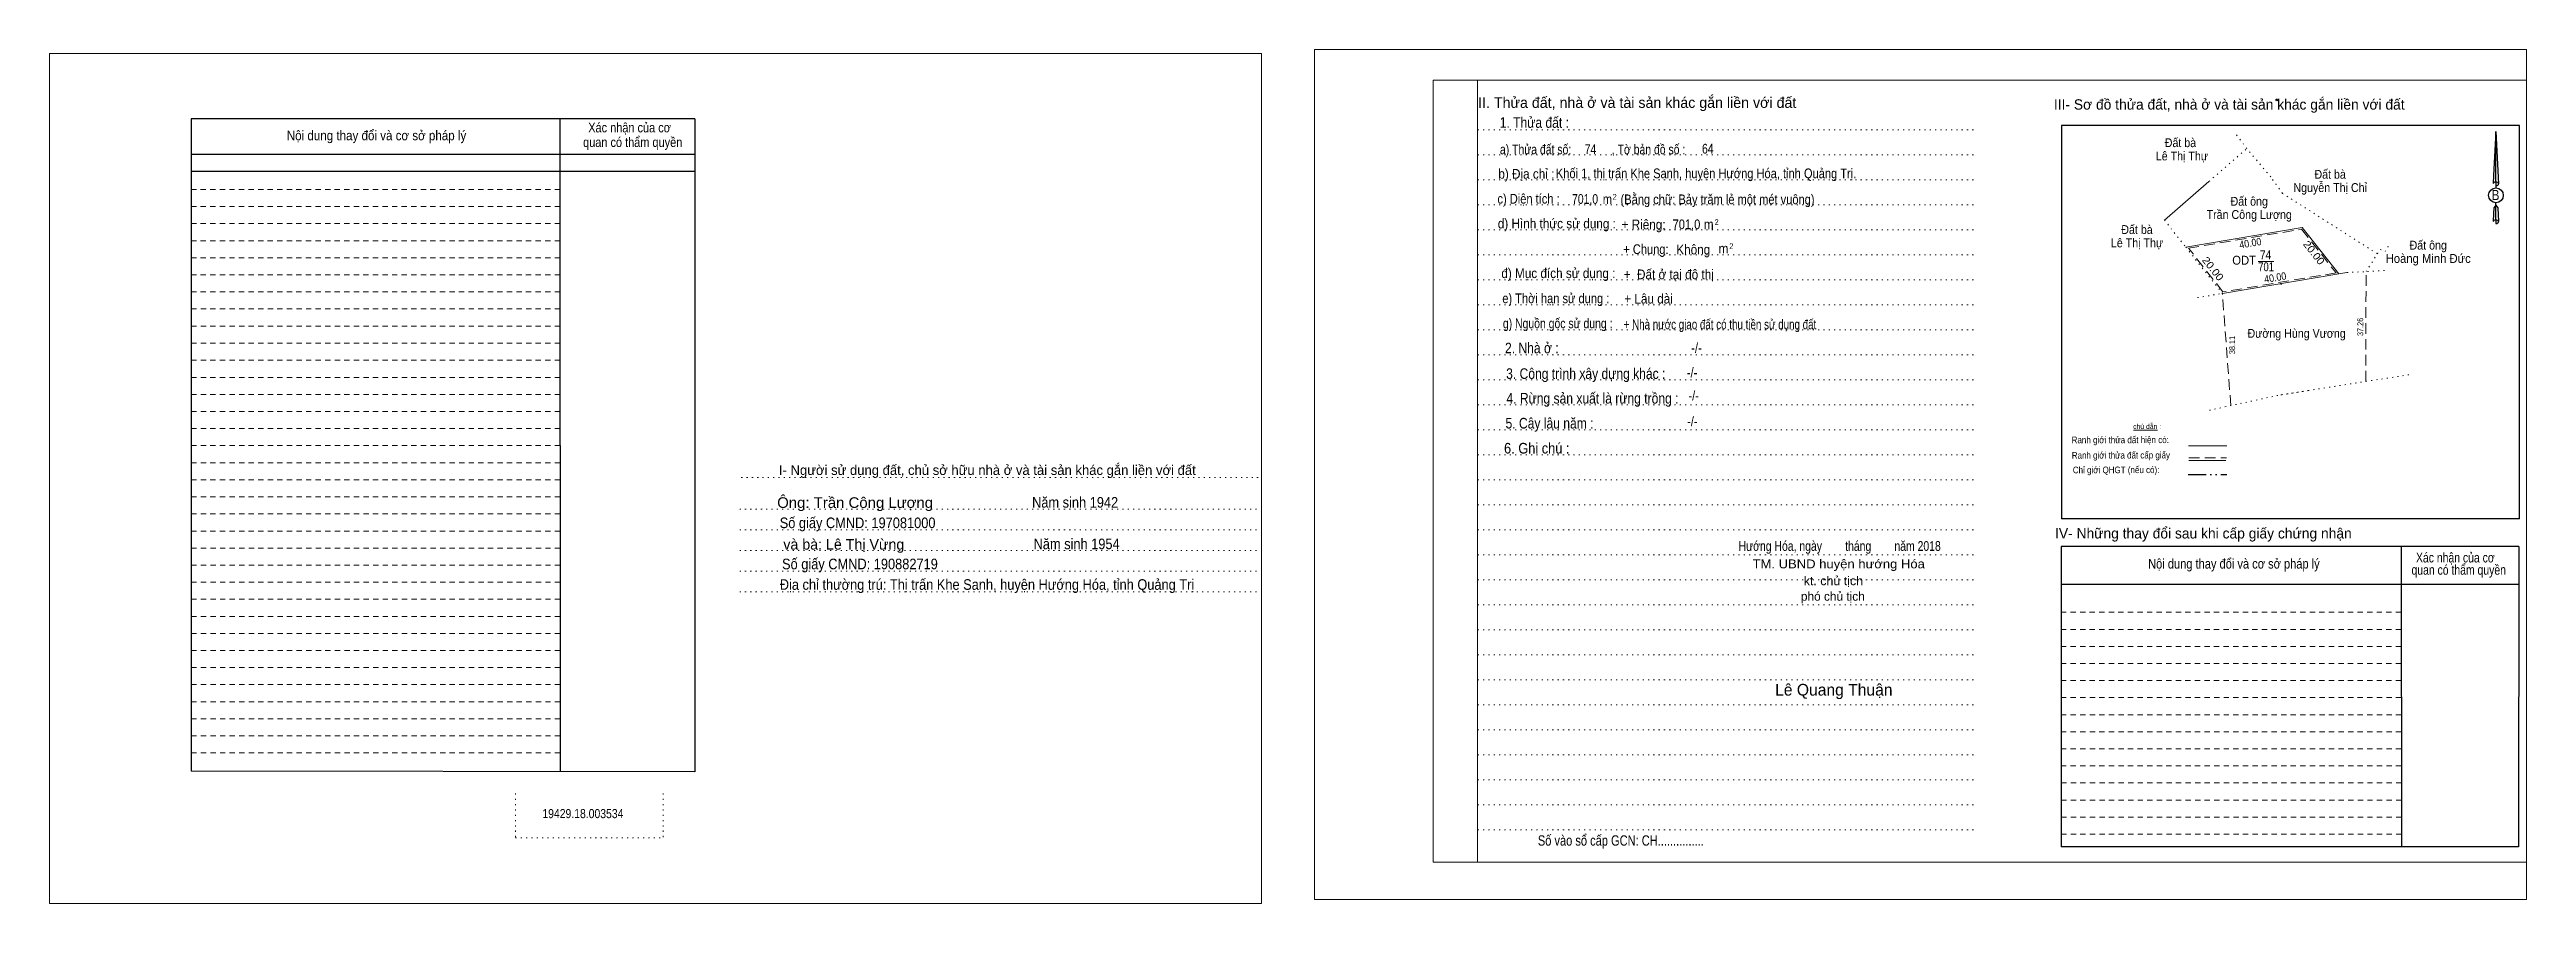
# Model space of a CAD drawing. Header units: metres. Extents: x 549912 to 552138, y 1840078 to 1840461.
# Drawn here: x 549912 to 550750, y 1840078 to 1840367 of the extents above; entities that cross this region are included whole.
import ezdxf
from ezdxf.enums import TextEntityAlignment as Align

# ---------------------------------------------------------------- set-up
doc = ezdxf.new("R2010")
doc.units = ezdxf.units.M
doc.header["$LTSCALE"] = 1.2
doc.header["$PDMODE"] = 32
doc.header["$PDSIZE"] = 0.6
for name, pattern in [('DASH_DOUBLE_DOT', [9.2, 5, -1.2, 0.3, -1.2, 0.3, -1.2]), ('DOTTED', [1.5, 0.3, -1.2]), ('MEDIUM_DASHED', [4.5, 3, -1.5]), ('SHORT_DASHED', [2.7, 1.5, -1.2])]:
    doc.linetypes.add(name, pattern=pattern)
for name, color, linetype, lineweight in [('1', 7, 'DOTTED', 13), ('10', 7, 'DOTTED', 13), ('18', 7, 'Continuous', 25), ('2', 7, 'SHORT_DASHED', 13), ('28', 7, 'Continuous', 25), ('55', 7, 'Continuous', 13), ('62', 7, 'Continuous', 13)]:
    doc.layers.add(name, color=color, linetype=linetype, lineweight=lineweight)

msp = doc.modelspace()

# ---------------------------------------------------------------- texts
at = {"layer": '10'}
for s, width, p in [('Lê Thị Thự', 0.9, (550633.535, 1840329.52)), ('Đất bà ', 0.9, (550633.545, 1840334.02)), ('Đất bà', 0.9, (550683.74, 1840323.31)), ('Đất ông', 0.9, (550656.34, 1840314.17)), ('Nguyễn Thị Chỉ', 0.9, (550683.745, 1840318.81)), ('Đất bà', 0.9, (550618.34, 1840304.58)), ('Trần Công Lượng', 0.9, (550656.34, 1840309.67)), ('Lê Thị Thự', 0.9, (550618.335, 1840300.08)), ('74', 0.85, (550661.87, 1840295.99)), ('Đất ông', 0.9, (550716.95, 1840299.29)), ('ODT', 0.95, (550654.62, 1840294.19)), ('701', 0.8, (550662.05, 1840291.97)), ('Hoàng Minh Đức', 0.95, (550716.955, 1840294.79)), ('Đường Hùng Vương', 0.9, (550672.38, 1840269.41))]:
    msp.add_text(s, height=3, dxfattribs=dict(at, width=width)).set_placement(p, align=Align.CENTER)
for s, height, rotation, width, p in [('40.00', 2.5, 9.512, 0.9, (550656.913, 1840300.264)), ('20.00', 2.5, 308.28, 1.1, (550677.261, 1840297.464)), ('20.00', 2.5, 308.28, 1.1, (550643.071, 1840292.044)), ('40.00', 2.5, 9.512, 0.9, (550665.343, 1840288.594)), ('37.26', 2, 90, 0.85, (550694.92, 1840273.09)), ('38.11', 2, 90, 0.85, (550651.56, 1840266.955))]:
    msp.add_text(s, height=height, rotation=rotation, dxfattribs=dict(at, width=width)).set_placement(p, align=Align.CENTER)
at = {"layer": '18'}
for s, height, p in [('II. Thửa đất, nhà ở và tài sản khác gắn liền với đất', 3.6, (550449.11, 1840347.31)), ('phó chủ tịch', 3, (550515.35, 1840180.32)), ('Lê Quang Thuận', 3.96, (550515.685, 1840148.18))]:
    msp.add_text(s, height=height, dxfattribs=at).set_placement(p, align=Align.CENTER)
for s, height, width, p in [('1. Thửa đất :', 3.6, 0.85, (550414.285, 1840340.55)), ('a) Thửa đất số:              , Tờ bản đồ số : ', 3.3, 0.8, (550434.505, 1840331.59)), ('74', 3.3, 0.8, (550433.29, 1840331.67)), ('64', 3.3, 0.8, (550473.01, 1840331.83)), ('b) Địa chỉ : ', 3.3, 0.9, (550412.13, 1840323.31)), ('Khối 1, thị trấn Khe Sanh, huyện Hướng Hóa, tỉnh Quảng Trị.', 3.3, 0.85, (550472.425, 1840323.47)), ('c) Diện tích :                                                   ', 3.3, 0.85, (550438.9, 1840314.87)), ('701,0', 3.3, 0.8, (550431.455, 1840314.79)), (' m', 3.3, 0.85, (550438.485, 1840314.72)), ('2', 2, 0.75, (550441.465, 1840316.16)), ('(Bằng chữ: Bảy trăm lẻ một mét vuông)', 3.3, 0.85, (550476.31, 1840314.67)), ('B', 3.456, 0.85, (550739.745, 1840316.05)), ('d) Hình thức sử dụng :', 3.3, 0.9, (550421.905, 1840306.47)), ('+ Riêng: ', 3.3, 0.9, (550451.82, 1840306.15)), ('701,0', 3.3, 0.85, (550465.785, 1840306.2)), (' m', 3.3, 0.9, (550472.775, 1840306.2)), ('2', 2, 0.8, (550476.01, 1840307.6)), ('       + Chung:', 3.3, 0.85, (550448.41, 1840297.78)), ('Không', 3.3, 0.9, (550468.09, 1840297.66)), (' m', 3.3, 0.9, (550477.765, 1840298)), ('2', 2, 0.8, (550481, 1840299.44)), ('đ) Mục đích sử dụng :', 3.3, 0.9, (550422.425, 1840289.64)), ('+  Đất ở tại đô thị', 3.3, 0.9, (550459.79, 1840289.25)), ('e) Thời hạn sử dụng :', 3.3, 0.85, (550421.55, 1840281.13)), ('g) Nguồn gốc sử dụng :', 3.3, 0.8, (550422.185, 1840272.65)), ('+ Nhà nước giao đất có thu tiền sử dụng đất', 3.3, 0.75, (550477.135, 1840272.31)), ('2. Nhà ở :', 3.6, 0.85, (550413.425, 1840264.15)), ('3. Công trình xây dựng khác :', 3.6, 0.85, (550431.69, 1840255.47)), ('4. Rừng sản xuất là rừng trồng :', 3.6, 0.85, (550433.965, 1840247.11)), ('5. Cây lâu năm :', 3.6, 0.85, (550419.42, 1840238.67)), ('6. Ghi chú :', 3.6, 0.9, (550415.105, 1840230.19)), ('Hướng Hóa, ngày        tháng        năm 2018', 3.3, 0.8, (550517.675, 1840197.21)), ('TM. UBND huyện hướng Hóa', 3, 1.1, (550517.34, 1840191.3)), ('kt. chủ tịch', 3, 1.05, (550515.54, 1840185.58)), ('19429.18.003534', 3.1, 0.85, (550092.125, 1840106.65)), ('Số vào sổ cấp GCN: CH...............', 3.5, 0.8, (550443.57, 1840097.33))]:
    msp.add_text(s, height=height, dxfattribs=dict(at, width=width)).set_placement(p, align=Align.CENTER)
at = {"layer": '2'}
for s, width, p in [('Xác nhận của cơ', 0.85, (550107.925, 1840339.01)), ('Xác nhận của cơ', 0.85, (550107.925, 1840339.01)), ('Nội dung thay đổi và cơ sở pháp lý', 0.9, (550022.25, 1840336.33)), ('Nội dung thay đổi và cơ sở pháp lý', 0.9, (550022.25, 1840336.33)), (' quan có thẩm quyền', 0.85, (550108.47, 1840334.05)), (' quan có thẩm quyền', 0.85, (550108.47, 1840334.05))]:
    msp.add_text(s, height=3.261, dxfattribs=dict(at, width=width)).set_placement(p, align=Align.CENTER)
at = {"layer": '28'}
for s, height, p in [('III- Sơ đồ thửa đất, nhà ở và tài sản khác gắn liền với đất', 3.5, (550649.58, 1840346.73)), ('I- Người sử dụng đất, chủ sở hữu nhà ở và tài sản khác gắn liền với đất', 3.306, (550229.07, 1840222.93)), ('và bà: Lê Thị Vừng', 3.6, (550180.465, 1840197.62)), ('IV- Những thay đổi sau khi cấp giấy chứng nhận', 3.5, (550640.82, 1840201.41))]:
    msp.add_text(s, height=height, dxfattribs=at).set_placement(p, align=Align.CENTER)
for s, height, width, p in [('-/-', 3.3, 0.85, (550469.185, 1840264.35)), ('-/-', 3.3, 0.85, (550467.705, 1840255.99)), ('-/-', 3.3, 0.85, (550468.225, 1840248.11)), ('-/-', 3.3, 0.85, (550467.785, 1840239.43)), ('Ông: Trần Công Lượng', 3.6, 1.05, (550184.3, 1840211.77)), ('Năm sinh 1942', 3.6, 0.9, (550258.79, 1840211.85)), ('Số giấy CMND: 197081000', 3.6, 0.9, (550185.135, 1840204.91)), ('Năm sinh 1954', 3.6, 0.9, (550259.3, 1840197.77)), ('Số giấy CMND: 190882719', 3.6, 0.9, (550185.93, 1840190.97)), ('Nội dung thay đổi và cơ sở pháp lý', 3.3, 0.85, (550651.15, 1840191.21)), (' quan có thẩm quyền', 3.3, 0.8, (550726.78, 1840189.13)), ('Xác nhận của cơ', 3.3, 0.8, (550726.13, 1840193.29)), ('Địa chỉ thường trú: Thị trấn Khe Sanh, huyện Hướng Hóa, tỉnh Quảng Trị', 3.6, 0.9, (550228.955, 1840184.01))]:
    msp.add_text(s, height=height, dxfattribs=dict(at, width=width)).set_placement(p, align=Align.CENTER)
at = {"layer": '55'}
msp.add_text('chú dẫn :', height=1.665, rotation=359.976, dxfattribs=at).set_placement((550621.775, 1840238.538), align=Align.CENTER)
at = {"layer": '55', "width": 0.9}
for s, height, p in [('Ranh giới thửa đất hiện có:', 2.26, (550612.673, 1840233.695)), ('Ranh giới thửa đất cấp giấy', 2.24, (550612.893, 1840228.505)), ('Chỉ giới QHGT (nếu có):', 2.25, (550611.263, 1840223.532))]:
    msp.add_text(s, height=height, rotation=0.127, dxfattribs=at).set_placement(p, align=Align.CENTER)
at = {"layer": '62', "width": 0.9}
msp.add_text('+ Lâu dài', height=3.3, dxfattribs=at).set_placement((550452.965, 1840281), align=Align.CENTER)

# ---------------------------------------------------------------- linework, layer by layer
at = {"layer": '1', "linetype": 'Continuous'}
for p, q in [((550380.01, 1840356.69), (550750.21, 1840356.69)), ((550380.01, 1840356.69), (550380.01, 1840091.69)), ((550750.21, 1840356.69), (550750.21, 1840089.49)), ((550380.01, 1840091.69), (550750.21, 1840091.69))]:
    msp.add_line(p, q, dxfattribs=at)
at = {"layer": '1'}
for p, q in [((550395.01, 1840356.69), (550395.01, 1840091.69)), ((550395.01, 1840356.69), (550395.01, 1840091.69)), ((550395.17, 1840339.89), (550564.25, 1840339.89)), ((550395.17, 1840331.41), (550564.25, 1840331.41)), ((550395.17, 1840322.97), (550564.25, 1840322.97)), ((550395.17, 1840314.49), (550564.25, 1840314.49)), ((550395.17, 1840306.01), (550564.25, 1840306.01)), ((550395.17, 1840297.53), (550564.25, 1840297.53)), ((550395.17, 1840289.05), (550564.25, 1840289.05)), ((550395.17, 1840280.61), (550564.25, 1840280.61)), ((550395.17, 1840272.13), (550564.25, 1840272.13)), ((550395.17, 1840263.65), (550564.25, 1840263.65)), ((550395.17, 1840255.17), (550564.25, 1840255.17)), ((550395.17, 1840246.73), (550564.25, 1840246.73)), ((550395.17, 1840238.25), (550564.25, 1840238.25)), ((550395.17, 1840229.77), (550564.25, 1840229.77)), ((550145.77, 1840222.09), (550321.89, 1840222.09)), ((550395.17, 1840221.29), (550564.25, 1840221.29)), ((550145.21, 1840211.29), (550321.29, 1840211.29)), ((550395.17, 1840212.81), (550564.25, 1840212.81)), ((550145.21, 1840204.29), (550321.29, 1840204.29)), ((550395.17, 1840204.33), (550564.25, 1840204.33)), ((550145.21, 1840197.29), (550321.29, 1840197.29)), ((550145.21, 1840190.29), (550321.29, 1840190.29)), ((550395.17, 1840195.89), (550564.25, 1840195.89)), ((550145.21, 1840183.29), (550321.29, 1840183.29)), ((550395.17, 1840187.41), (550564.25, 1840187.41)), ((550395.17, 1840178.93), (550564.25, 1840178.93)), ((550395.17, 1840170.45), (550564.25, 1840170.45)), ((550395.17, 1840162.01), (550564.25, 1840162.01)), ((550395.17, 1840153.53), (550564.25, 1840153.53)), ((550395.17, 1840145.05), (550564.25, 1840145.05)), ((550395.17, 1840136.57), (550564.25, 1840136.57)), ((550395.17, 1840128.09), (550564.25, 1840128.09)), ((550069.33, 1840115.01), (550069.33, 1840100.01)), ((550119.29, 1840115.01), (550119.29, 1840100.01)), ((550395.17, 1840119.65), (550564.25, 1840119.65)), ((550395.17, 1840111.17), (550564.25, 1840111.17)), ((550069.33, 1840100.01), (550119.29, 1840100.01)), ((550395.17, 1840102.69), (550564.25, 1840102.69))]:
    msp.add_line(p, q, dxfattribs=at)
at = {"layer": '1', "linetype": 'Continuous'}
for points in [[(550339.81, 1840079.09), (550750.21, 1840079.09), (550750.21, 1840367.09), (550339.81, 1840367.09)], [(549911.53, 1840077.73), (550321.93, 1840077.73), (550321.93, 1840365.73), (549911.53, 1840365.73)], [(549911.53, 1840365.73), (550321.93, 1840365.73), (550321.93, 1840077.73), (549911.53, 1840077.73)], [(549911.53, 1840077.73), (550321.93, 1840077.73), (550321.93, 1840365.73), (549911.53, 1840365.73)], [(550395.01, 1840356.69), (550750.21, 1840356.69), (550750.21, 1840091.69), (550395.01, 1840091.69)]]:
    msp.add_lwpolyline(points, close=True, dxfattribs=at)
at = {"layer": '10'}
for p, q in [((550642.71, 1840322.4), (550655.53, 1840333.54)), ((550655.53, 1840333.54), (550651.35, 1840339.1)), ((550702.34, 1840298.6), (550703.91, 1840301.3)), ((550689.43, 1840291.5), (550695.91, 1840291.84)), ((550702.12, 1840292.18), (550695.91, 1840291.84)), ((550638.85, 1840283.03), (550647.24, 1840284.43))]:
    msp.add_line(p, q, dxfattribs=at)
at = {"layer": '10', "linetype": 'Continuous'}
for p, q in [((550642.71, 1840322.4), (550627.62, 1840309.28)), ((550634.85, 1840300.13), (550674.3, 1840306.74)), ((550686.69, 1840291.04), (550674.3, 1840306.74)), ((550647.24, 1840284.43), (550686.69, 1840291.04)), ((550659.32, 1840295.31), (550664.7, 1840295.31)), ((550686.69, 1840291.04), (550689.43, 1840291.5))]:
    msp.add_line(p, q, dxfattribs=at)
at = {"layer": '10', "linetype": 'MEDIUM_DASHED'}
for p, q in [((550695.78, 1840254.59), (550695.91, 1840291.85)), ((550650.1, 1840246.43), (550647.24, 1840284.43))]:
    msp.add_line(p, q, dxfattribs=at)
at = {"layer": '10'}
for points in [[(550667.59, 1840318.34), (550663.63, 1840323.9), (550655.53, 1840333.54)], [(550695.91, 1840291.84), (550699.73, 1840297.88), (550667.59, 1840318.34)], [(550627.62, 1840309.28), (550634.85, 1840300.13), (550647.24, 1840284.43)], [(550699.73, 1840297.88), (550700.67, 1840299.31), (550702.34, 1840298.6)], [(550710.4, 1840256.91), (550666.07, 1840249.89), (550662.22, 1840249.05)], [(550676.29, 1840251.5), (550666.07, 1840249.89), (550642.77, 1840244.84)]]:
    msp.add_lwpolyline(points, dxfattribs=at)
at = {"layer": '10', "linetype": 'MEDIUM_DASHED'}
msp.add_lwpolyline([(550674.09, 1840306.2), (550685.77, 1840291.39), (550647.45, 1840284.97), (550635.77, 1840299.78)], close=True, dxfattribs=at)
at = {"layer": '10'}
msp.add_point((550666.95, 1840287.73), dxfattribs=at)
at = {"layer": '18'}
for p, q in [((550739.85, 1840339.29), (550740.77, 1840321.61)), ((550739.85, 1840339.29), (550740.77, 1840321.61)), ((550739.85, 1840339.29), (550740.77, 1840321.61)), ((550739.09, 1840324.37), (550738.93, 1840321.65)), ((550739.85, 1840322.21), (550739.85, 1840321.53)), ((550739.85, 1840321.53), (550739.85, 1840321.01)), ((550739.85, 1840321.01), (550739.85, 1840320.33)), ((550739.85, 1840321.01), (550739.85, 1840320.33)), ((550739.85, 1840321.01), (550739.85, 1840320.33)), ((550740.77, 1840321.61), (550740.77, 1840321.65)), ((550739.85, 1840314.37), (550739.85, 1840315.17)), ((550739.85, 1840314.37), (550739.85, 1840315.17)), ((550739.85, 1840314.37), (550739.85, 1840315.17)), ((550739.85, 1840314.37), (550740.53, 1840313.41)), ((550739.85, 1840314.37), (550740.53, 1840313.41)), ((550739.85, 1840314.37), (550740.53, 1840313.41)), ((550739.85, 1840309.37), (550739.85, 1840308.69)), ((550739.85, 1840308.69), (550739.85, 1840308.17)), ((550740.53, 1840313.41), (550740.77, 1840308.77)), ((550740.53, 1840313.41), (550740.77, 1840308.77)), ((550740.53, 1840313.41), (550740.77, 1840308.77)), ((550740.77, 1840308.77), (550740.77, 1840308.81))]:
    msp.add_line(p, q, dxfattribs=at)
for points in [[(550739.85, 1840322.21), (550739.85, 1840339.29), (550739.09, 1840324.37)], [(550739.85, 1840309.37), (550739.85, 1840314.37), (550739.17, 1840313.41), (550739.09, 1840311.53), (550738.93, 1840308.81)]]:
    msp.add_lwpolyline(points, dxfattribs=at)
msp.add_ellipse((550739.882, 1840317.699), major_axis=(0, 2.516), ratio=0.983453, dxfattribs=at)
for centre, start_param, end_param in [((550739.883, 1840321.576), 1.5707963, 3.074452), ((550739.883, 1840321.576), 0.0671406, 1.5707963), ((550739.883, 1840321.576), 4.712389, 6.2831853), ((550739.883, 1840308.735), 2.4910694, 3.0742784), ((550739.883, 1840308.735), 1.5707963, 2.4910694), ((550739.883, 1840308.735), 0.0671406, 1.5707963), ((550739.883, 1840308.735), 4.712389, 6.2831853)]:
    msp.add_ellipse(centre, major_axis=(0.907, 0), ratio=0.655448, start_param=start_param, end_param=end_param, dxfattribs=at)
at = {"layer": '2', "linetype": 'Continuous', "lineweight": 25}
for p, q in [((550130.05, 1840343.65), (549959.53, 1840343.65)), ((549959.53, 1840343.65), (549959.53, 1840122.61)), ((550084.37, 1840343.65), (550084.45, 1840122.41)), ((550130.05, 1840331.57), (549959.73, 1840331.57)), ((550130.05, 1840325.77), (549959.73, 1840325.77))]:
    msp.add_line(p, q, dxfattribs=at)
at = {"layer": '2'}
for p, q in [((550084.37, 1840319.65), (549959.49, 1840319.65)), ((550084.37, 1840313.85), (549959.49, 1840313.85)), ((550084.37, 1840313.85), (549959.53, 1840313.85)), ((550084.37, 1840308.09), (549959.53, 1840308.09)), ((550084.37, 1840302.29), (549959.53, 1840302.29)), ((550084.37, 1840296.53), (549959.53, 1840296.53)), ((550084.37, 1840290.73), (549959.53, 1840290.73)), ((550084.37, 1840284.93), (549959.53, 1840284.93)), ((550084.41, 1840279.17), (549959.53, 1840279.17)), ((550084.41, 1840273.37), (549959.53, 1840273.37)), ((550084.41, 1840267.57), (549959.53, 1840267.57)), ((550084.41, 1840261.81), (549959.53, 1840261.81)), ((550084.41, 1840256.01), (549959.53, 1840256.01)), ((550084.41, 1840250.25), (549959.53, 1840250.25)), ((550084.41, 1840244.45), (549959.53, 1840244.45)), ((550084.41, 1840238.65), (549959.53, 1840238.65)), ((550084.41, 1840232.89), (549959.53, 1840232.89)), ((550084.41, 1840227.09), (549959.53, 1840227.09)), ((550084.41, 1840221.29), (549959.53, 1840221.29)), ((550084.41, 1840215.53), (549959.53, 1840215.53)), ((550084.41, 1840209.73), (549959.53, 1840209.73)), ((550084.41, 1840203.93), (549959.53, 1840203.93)), ((550084.45, 1840198.17), (549959.53, 1840198.17)), ((550084.45, 1840192.37), (549959.53, 1840192.37)), ((550084.45, 1840186.61), (549959.53, 1840186.61)), ((550084.45, 1840180.81), (549959.53, 1840180.81)), ((550084.45, 1840175.01), (549959.53, 1840175.01)), ((550084.45, 1840169.25), (549959.53, 1840169.25)), ((550707.77, 1840170.61), (550592.61, 1840170.61)), ((550707.77, 1840164.85), (550592.61, 1840164.85)), ((550084.45, 1840163.45), (549959.53, 1840163.45)), ((550084.45, 1840157.65), (549959.53, 1840157.65)), ((550707.77, 1840159.05), (550592.61, 1840159.05)), ((550084.45, 1840151.89), (549959.53, 1840151.89)), ((550707.77, 1840153.29), (550592.61, 1840153.29)), ((550084.45, 1840146.09), (549959.53, 1840146.09)), ((550084.45, 1840140.33), (549959.53, 1840140.33)), ((550707.81, 1840147.49), (550592.61, 1840147.49)), ((550707.81, 1840141.69), (550592.61, 1840141.69)), ((550084.45, 1840134.53), (549959.53, 1840134.53)), ((550707.81, 1840135.93), (550592.61, 1840135.93)), ((550084.45, 1840128.73), (549959.53, 1840128.73)), ((550707.81, 1840130.13), (550592.61, 1840130.13)), ((550707.81, 1840124.33), (550592.61, 1840124.33)), ((550707.85, 1840118.57), (550592.61, 1840118.57)), ((550707.85, 1840112.77), (550592.61, 1840112.77)), ((550707.85, 1840107.01), (550592.61, 1840107.01)), ((550707.85, 1840101.21), (550592.61, 1840101.21))]:
    msp.add_line(p, q, dxfattribs=at)
at = {"layer": '2', "linetype": 'Continuous', "lineweight": 25}
msp.add_lwpolyline([(550130.05, 1840343.65), (550129.97, 1840122.37), (549959.53, 1840122.61)], dxfattribs=at)
at = {"layer": '28'}
for p, q in [((550592.77, 1840341.37), (550592.77, 1840208.09)), ((550747.81, 1840208.09), (550592.77, 1840208.09)), ((550707.77, 1840198.69), (550707.85, 1840096.93)), ((550747.65, 1840198.69), (550747.57, 1840096.93)), ((550747.65, 1840185.77), (550592.61, 1840185.77)), ((550747.57, 1840096.93), (550592.61, 1840096.93))]:
    msp.add_line(p, q, dxfattribs=at)
at = {"layer": '28', "linetype": 'SHORT_DASHED', "lineweight": 13}
msp.add_line((550707.77, 1840176.41), (550592.61, 1840176.41), dxfattribs=at)
at = {"layer": '28'}
for points in [[(550747.81, 1840208.09), (550747.81, 1840341.37), (550592.77, 1840341.37)], [(550747.65, 1840198.69), (550592.61, 1840198.69), (550592.61, 1840096.93)]]:
    msp.add_lwpolyline(points, dxfattribs=at)
msp.add_point((550665.69, 1840350.01), dxfattribs=at)
at = {"layer": '55'}
for p, q in [((550617.15, 1840238.1), (550625.27, 1840238.06)), ((550635.8, 1840232.79), (550648.8, 1840232.79)), ((550635.92, 1840227.87), (550648.4, 1840227.87)), ((550635.92, 1840227.87), (550648.4, 1840227.87))]:
    msp.add_line(p, q, dxfattribs=at)
at = {"layer": '55', "linetype": 'MEDIUM_DASHED'}
msp.add_line((550635.88, 1840228.71), (550648.68, 1840228.71), dxfattribs=at)
at = {"layer": '55', "linetype": 'DASH_DOUBLE_DOT', "lineweight": 25}
msp.add_line((550635.72, 1840223.07), (550648.72, 1840223.07), dxfattribs=at)

msp.set_redraw_order([(e.dxf.handle, doc.entitydb.next_handle()) for e in msp.query("TEXT MTEXT ATTDEF DIMENSION ARC_DIMENSION")])  # texts and dimensions are drawn at this point

doc.saveas('drawing.dxf')
